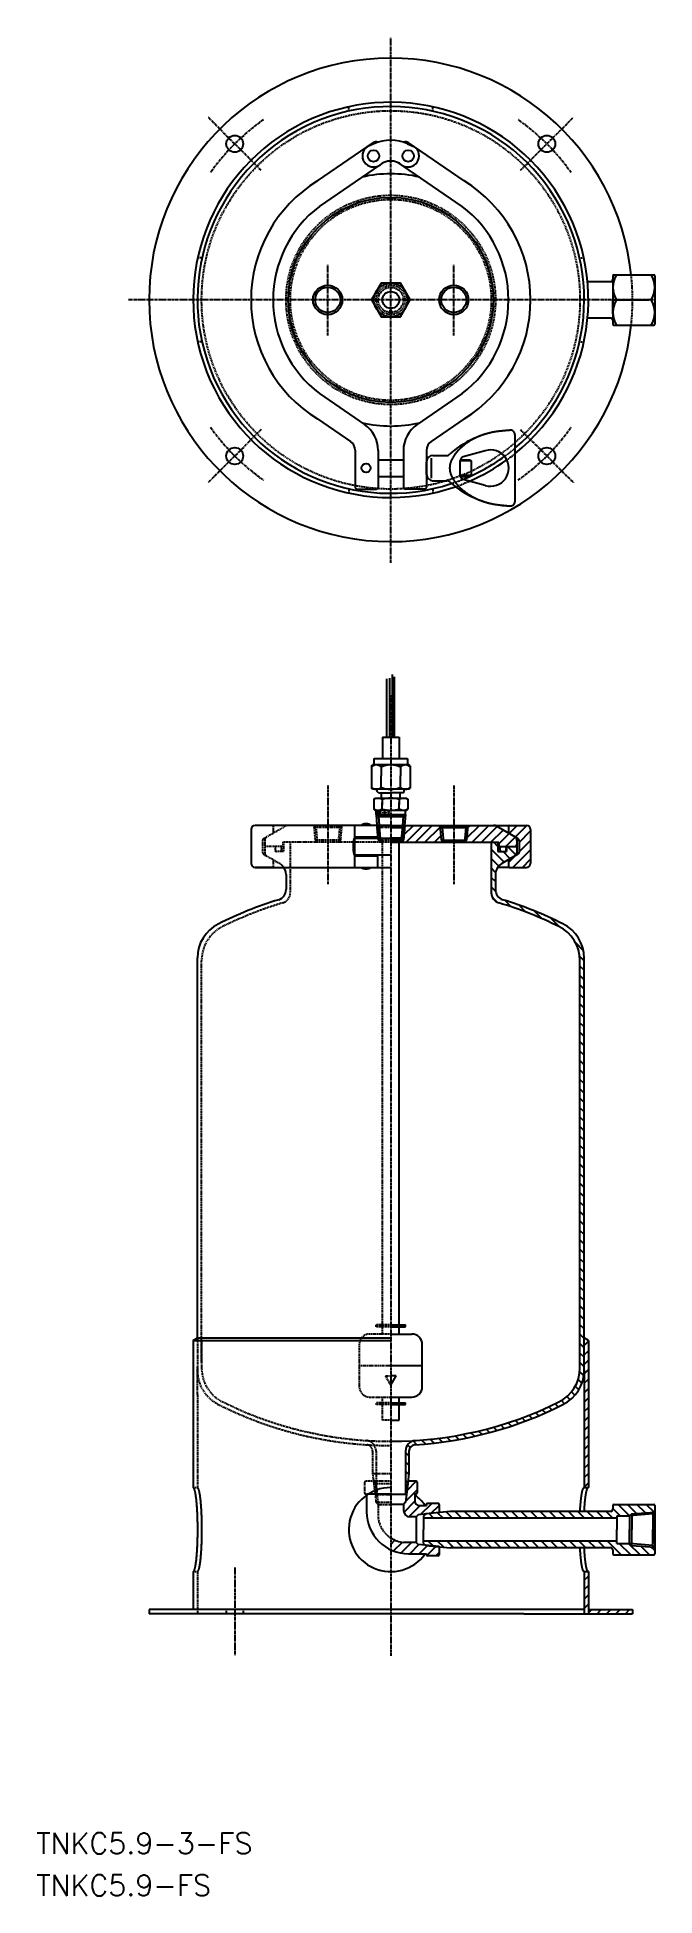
# Model space of a CAD drawing. Extents: x 248 to 542, y 18 to 903.
import ezdxf

# ---------------------------------------------------------------- set-up
doc = ezdxf.new("R2010")
doc.units = 0
doc.linetypes.add('CENTER', pattern=[2, 1.25, -0.25, 0.25, -0.25])
doc.linetypes.add('DASHED', pattern=[0.75, 0.5, -0.25])
doc.layers.get('0').update_dxf_attribs({"linetype": 'CONTINUOUS'})
doc.layers.add('CENTER', color=1, linetype='CENTER')
doc.styles.get("Standard").update_dxf_attribs({"font": 'txt.shx', "bigfont": '@extfont2.shx'})

msp = doc.modelspace()

# ---------------------------------------------------------------- texts
at = {"color": 7, "linetype": 'CONTINUOUS'}
for s, p in [('TNKC5.9-3-FS', (247.83, 38.3)), ('TNKC5.9-FS', (247.83, 18.3))]:
    msp.add_text(s, height=10, dxfattribs=at).set_placement(p)

# ---------------------------------------------------------------- blocks, each defined once
blk = doc.blocks.new('*X0')
at = {"color": 0, "linetype": 'CONTINUOUS'}
for p, q in [((510.5, 152.87), (512.14, 154.52)), ((514.63, 152.52), (516.63, 154.52)), ((519.12, 152.52), (521.12, 154.52)), ((523.61, 152.52), (525.61, 154.52)), ((528.1, 152.52), (530.1, 154.52))]:
    blk.add_line(p, q, dxfattribs=at)
blk = doc.blocks.new('*X1')
at = {"color": 0, "linetype": 'CONTINUOUS'}
for p, q in [((508.5, 168.45), (510.5, 170.45)), ((508.5, 163.96), (510.5, 165.96)), ((508.5, 159.47), (510.5, 161.47)), ((508.5, 154.98), (510.5, 156.98))]:
    blk.add_line(p, q, dxfattribs=at)
blk = doc.blocks.new('*X2')
at = {"color": 0, "linetype": 'CONTINUOUS'}
for p, q in [((422.72, 522.97), (427.27, 527.52)), ((423.76, 519.52), (431.76, 527.52)), ((428.25, 519.52), (436.25, 527.52)), ((432.74, 519.52), (439.95, 526.72)), ((437.23, 519.52), (440.31, 522.6)), ((452.58, 521.4), (458.7, 527.52)), ((453.02, 526.33), (454.21, 527.52)), ((455.19, 519.52), (463.19, 527.52)), ((459.68, 519.52), (467.1, 526.94)), ((464.17, 519.52), (469.95, 525.3)), ((467.85, 518.71), (472.8, 523.65)), ((471.15, 517.52), (475.64, 522.01)), ((472.8, 523.65), (476.66, 527.52)), ((475.64, 522.01), (481.14, 527.51)), ((477.5, 519.38), (483, 524.88)), ((472.5, 509.89), (475.62, 513.01)), ((474.62, 507.52), (483, 515.9)), ((475.64, 517.52), (476.5, 518.38)), ((477.5, 514.89), (483, 520.39)), ((479.11, 507.52), (483, 511.41))]:
    blk.add_line(p, q, dxfattribs=at)
blk = doc.blocks.new('*X3')
at = {"color": 0, "linetype": 'CONTINUOUS'}
for p, q in [((508.51, 280.11), (510.5, 282.1)), ((508.51, 275.62), (510.5, 277.61)), ((508.5, 266.64), (510.5, 268.63)), ((508.51, 271.13), (510.5, 273.12)), ((508.5, 262.14), (510.5, 264.14)), ((508.5, 257.65), (510.5, 259.65)), ((508.5, 253.16), (510.5, 255.16)), ((508.5, 248.67), (510.5, 250.67)), ((508.5, 244.18), (510.5, 246.18)), ((508.5, 239.69), (510.5, 241.69)), ((508.5, 235.2), (510.5, 237.2)), ((508.5, 230.71), (510.5, 232.71)), ((508.5, 226.22), (510.5, 228.22)), ((508.5, 221.73), (510.5, 223.73)), ((508.5, 217.24), (510.5, 219.24)), ((508.5, 212.75), (510.5, 214.75))]:
    blk.add_line(p, q, dxfattribs=at)
blk = doc.blocks.new('*X4')
at = {"color": 0, "linetype": 'CONTINUOUS'}
for p, q in [((424.24, 211.2), (428.55, 215.51)), ((422.71, 200.7), (428, 205.99)), ((423.64, 206.12), (429, 211.48)), ((425.13, 198.62), (430.52, 204.02)), ((430.7, 199.71), (436.01, 205.02)), ((435.76, 200.28), (439.5, 204.02)), ((416.5, 185.51), (418.48, 187.49)), ((417.83, 182.35), (421.99, 186.5)), ((421.33, 181.36), (426.42, 186.44)), ((425.48, 181.02), (429.87, 185.41)), ((429.97, 181.02), (433.89, 184.94)), ((433.63, 180.18), (437.98, 184.54)), ((437.95, 180.02), (439.5, 181.57))]:
    blk.add_line(p, q, dxfattribs=at)
blk = doc.blocks.new('*X5')
at = {"color": 0, "linetype": 'CONTINUOUS'}
for p, q in [((530.07, 199.05), (524.6, 204.52)), ((533.42, 200.19), (529.09, 204.52)), ((537.61, 200.49), (533.58, 204.52)), ((541.79, 200.79), (538.07, 204.52)), ((432.37, 197.97), (432.11, 198.22)), ((436.86, 197.97), (434.71, 200.11)), ((441.35, 197.97), (438.79, 200.52)), ((445.84, 197.97), (442.83, 200.97)), ((450.33, 197.97), (447.13, 201.17)), ((454.82, 197.97), (451.62, 201.17)), ((459.31, 197.97), (456.11, 201.17)), ((463.8, 197.97), (460.6, 201.17)), ((468.29, 197.97), (465.09, 201.17)), ((472.78, 197.97), (469.58, 201.17)), ((477.27, 197.97), (474.07, 201.17)), ((481.76, 197.97), (478.56, 201.17)), ((486.25, 197.97), (483.05, 201.17)), ((490.74, 197.97), (487.54, 201.17)), ((495.23, 197.97), (492.03, 201.17)), ((499.72, 197.97), (496.52, 201.17)), ((504.21, 197.97), (501.01, 201.17)), ((508.7, 197.97), (505.5, 201.17)), ((513.19, 197.97), (509.99, 201.17)), ((517.68, 197.97), (514.48, 201.17)), ((522.17, 197.97), (518.97, 201.17)), ((525.58, 199.05), (522.11, 202.52)), ((436.62, 184.73), (434.28, 187.07)), ((441.67, 184.18), (438.78, 187.07)), ((446.47, 183.87), (443.27, 187.07)), ((450.96, 183.87), (447.76, 187.07)), ((455.45, 183.87), (452.25, 187.07)), ((459.94, 183.87), (456.74, 187.07)), ((464.43, 183.87), (461.23, 187.07)), ((468.92, 183.87), (465.72, 187.07)), ((473.41, 183.87), (470.21, 187.07)), ((477.9, 183.87), (474.7, 187.07)), ((482.39, 183.87), (479.19, 187.07)), ((486.88, 183.87), (483.68, 187.07)), ((491.37, 183.87), (488.17, 187.07)), ((495.86, 183.87), (492.66, 187.07)), ((500.35, 183.87), (497.15, 187.07)), ((504.84, 183.87), (501.64, 187.07)), ((509.33, 183.87), (506.13, 187.07)), ((513.82, 183.87), (510.62, 187.07)), ((518.31, 183.87), (515.11, 187.07)), ((526.15, 180.52), (519.6, 187.07)), ((524.11, 187.05), (524.09, 187.07)), ((530.64, 180.52), (525.17, 185.98)), ((535.13, 180.52), (529.66, 185.98)), ((539.62, 180.52), (535.43, 184.7)), ((542.11, 182.52), (540.27, 184.35))]:
    blk.add_line(p, q, dxfattribs=at)
blk = doc.blocks.new('*X6')
at = {"color": 0, "linetype": 'CONTINUOUS'}
for p, q in [((470.51, 510.06), (464.3, 516.26)), ((467.5, 517.55), (465.54, 519.52)), ((473.35, 511.7), (469.94, 515.12)), ((476.09, 513.45), (472.03, 517.52)), ((467.87, 508.21), (464.3, 511.77)), ((466.39, 505.19), (464.3, 507.28)), ((466.3, 500.79), (464.3, 502.79)), ((466.35, 496.25), (464.3, 498.3)), ((467.14, 490.97), (464.79, 493.32)), ((473.78, 488.82), (470.68, 491.92)), ((480.79, 486.3), (477.41, 489.68)), ((488.38, 483.2), (484.65, 486.94)), ((496.81, 479.26), (492.54, 483.53)), ((508.13, 467.94), (504.47, 471.6)), ((508.5, 463.08), (506.4, 465.18)), ((508.5, 458.59), (506.5, 460.59)), ((508.5, 454.1), (506.5, 456.1)), ((508.5, 449.61), (506.5, 451.61)), ((508.5, 445.12), (506.5, 447.12)), ((508.5, 440.63), (506.5, 442.63)), ((508.5, 436.14), (506.5, 438.14)), ((508.5, 431.65), (506.5, 433.65)), ((508.5, 427.16), (506.5, 429.16)), ((508.5, 422.67), (506.5, 424.67)), ((508.5, 418.18), (506.5, 420.18)), ((508.5, 413.69), (506.5, 415.69)), ((508.5, 409.2), (506.5, 411.2)), ((508.5, 404.71), (506.5, 406.71)), ((508.5, 400.22), (506.5, 402.22)), ((508.5, 395.73), (506.5, 397.73)), ((508.5, 391.24), (506.5, 393.24)), ((508.5, 386.75), (506.5, 388.75)), ((508.5, 382.26), (506.5, 384.26)), ((508.5, 377.77), (506.5, 379.77)), ((508.5, 373.28), (506.5, 375.28)), ((508.5, 368.79), (506.5, 370.79)), ((508.5, 364.3), (506.5, 366.3)), ((508.5, 359.81), (506.5, 361.81)), ((508.5, 355.32), (506.5, 357.32)), ((508.5, 350.83), (506.5, 352.83)), ((508.5, 346.34), (506.5, 348.34)), ((508.5, 341.85), (506.5, 343.85)), ((508.5, 337.36), (506.5, 339.36)), ((508.5, 332.87), (506.5, 334.87)), ((508.5, 328.38), (506.5, 330.38)), ((508.5, 323.89), (506.5, 325.89)), ((508.5, 319.4), (506.5, 321.4)), ((508.5, 314.91), (506.5, 316.91)), ((508.5, 310.42), (506.5, 312.42)), ((508.5, 305.93), (506.5, 307.93)), ((508.5, 301.44), (506.5, 303.44)), ((508.5, 296.95), (506.5, 298.95)), ((508.5, 292.46), (506.5, 294.46)), ((508.5, 287.97), (506.5, 289.97)), ((508.5, 283.48), (506.5, 285.48)), ((508.5, 278.99), (506.5, 280.99)), ((508.5, 274.5), (506.5, 276.5)), ((508.3, 265.71), (506.41, 267.6)), ((508.5, 270.01), (506.5, 272.01)), ((504.09, 256.45), (502.48, 258.06)), ((505.96, 259.08), (504.29, 260.75)), ((507.4, 262.13), (505.64, 263.89)), ((486.92, 246.69), (485.39, 248.22)), ((490.05, 248.04), (488.54, 249.56)), ((493.14, 249.44), (491.64, 250.95)), ((496.19, 250.89), (494.69, 252.39)), ((499.17, 252.4), (497.66, 253.9)), ((501.83, 254.23), (500.27, 255.78)), ((459.91, 237.77), (458.26, 239.43)), ((463.49, 238.69), (461.85, 240.32)), ((467, 239.66), (465.38, 241.28)), ((470.46, 240.7), (468.86, 242.3)), ((473.85, 241.79), (472.27, 243.37)), ((477.2, 242.94), (475.63, 244.51)), ((480.49, 244.14), (478.93, 245.69)), ((483.73, 245.39), (482.19, 246.93)), ((425.68, 231.59), (424.44, 232.83)), ((428.83, 232.93), (427.07, 234.7)), ((432.99, 233.26), (431.14, 235.11)), ((437.06, 233.68), (435.25, 235.5)), ((441.05, 234.18), (439.27, 235.96)), ((444.97, 234.76), (443.21, 236.51)), ((448.81, 235.41), (447.08, 237.13)), ((452.58, 236.13), (450.87, 237.83)), ((456.28, 236.92), (454.6, 238.59)), ((425.15, 227.63), (423.5, 229.28)), ((425.15, 223.14), (423.5, 224.79)), ((425.1, 218.7), (423.5, 220.3)), ((424.63, 214.68), (423.5, 215.81)), ((424.17, 210.65), (423.5, 211.32))]:
    blk.add_line(p, q, dxfattribs=at)
blk = doc.blocks.new('*U7')
at = {"color": 7, "linetype": 'CONTINUOUS'}
blk.add_text('MC-8-2', height=1, dxfattribs=at).set_placement((410.08, 533.27))
blk = doc.blocks.new('*U8')
at = {"color": 7, "linetype": 'CONTINUOUS'}
blk.add_text('8', height=2, dxfattribs=at).set_placement((415.6, 770.76))

# ---------------------------------------------------------------- linework, layer by layer
at = {"color": 3, "linetype": 'DASHED'}
for p, q in [((396.5, 867.32), (396.5, 869.36)), ((436.5, 867.32), (436.5, 869.36)), ((326.7, 797.52), (324.65, 797.52)), ((506.3, 797.52), (508.35, 797.52)), ((326.7, 757.52), (324.65, 757.52)), ((506.3, 757.52), (508.35, 757.52)), ((396.5, 687.72), (396.5, 685.67)), ((436.5, 687.72), (436.5, 685.67)), ((356, 521.23), (366.2, 527.11)), ((360.5, 527.02), (360.5, 523.83)), ((379.88, 527.52), (380.88, 526.52)), ((379.88, 527.52), (380.5, 520.52)), ((393.04, 526.52), (379.96, 526.52)), ((380.88, 526.52), (381.5, 519.52)), ((392.13, 526.52), (391.5, 519.52)), ((393.13, 527.52), (392.13, 526.52)), ((393.13, 527.52), (392.5, 520.52)), ((409.88, 527.52), (410.88, 526.52)), ((409.88, 527.52), (410.5, 520.52)), ((410.42, 521.52), (409.93, 527.52)), ((416.5, 526.52), (409.96, 526.52)), ((410.88, 526.52), (411.5, 519.52)), ((410.93, 527.52), (411.5, 520.52)), ((355.5, 520.36), (355.5, 514.67)), ((356, 513.81), (363.7, 509.36)), ((356.5, 520.36), (356.5, 514.67)), ((365.5, 517.52), (356.5, 517.52)), ((361.5, 517.52), (361.5, 515.12)), ((365.5, 515.12), (361.5, 515.12)), ((416.5, 519.52), (365.15, 519.52)), ((365.15, 519.52), (365.15, 517.52)), ((365.5, 519.52), (365.5, 515.12)), ((368.7, 519.52), (368.7, 495.48)), ((392.5, 520.52), (380.5, 520.52)), ((380.5, 520.52), (381.5, 519.52)), ((392.5, 520.52), (391.5, 519.52)), ((410.42, 521.52), (416.5, 521.52)), ((410.42, 521.52), (411.5, 520.52)), ((416.5, 520.52), (410.5, 520.52)), ((410.5, 520.52), (411.5, 519.52)), ((411.5, 520.52), (416.5, 520.52)), ((411.5, 520.52), (416.5, 520.52)), ((412.5, 285.56), (412.5, 520.52)), ((360.5, 511.21), (360.5, 508.02)), ((326.5, 272.07), (326.5, 463.3)), ((324.5, 283.81), (324.5, 267.12)), ((416.5, 285.56), (406.5, 285.56)), ((416.5, 289.86), (409.5, 289.86)), ((409.5, 289.06), (409.5, 289.86)), ((416.5, 289.06), (409.5, 289.06)), ((326.5, 282.81), (326.5, 269.4)), ((401.5, 280.56), (401.5, 260.56)), ((324.5, 256.72), (324.5, 269.8)), ((401.5, 270.56), (416.5, 270.56)), ((413.9, 265.69), (416.5, 265.69)), ((413.9, 265.69), (416.5, 261.19)), ((324.5, 256.72), (324.5, 212.52)), ((406.5, 255.56), (416.5, 255.56)), ((409.5, 252.06), (409.5, 252.86)), ((416.5, 252.86), (409.5, 252.86)), ((416.5, 252.06), (409.5, 252.06)), ((412.5, 244.56), (412.5, 255.56)), ((416.5, 244.56), (412.5, 244.56)), ((409.5, 229.91), (409.5, 209.17)), ((407.85, 229.88), (407.85, 219.17)), ((322.5, 212.52), (324.5, 212.52)), ((404, 215.02), (404, 210.02)), ((416.5, 215.52), (404.5, 215.52)), ((407.85, 219.17), (409, 209.17)), ((407.85, 219.17), (416.5, 219.17)), ((408.43, 215.52), (409.43, 214.52)), ((408.43, 215.52), (409.43, 205.52)), ((409.43, 214.52), (410.43, 204.52)), ((409.43, 214.52), (416.5, 214.52)), ((404.5, 209.52), (405.97, 209.52)), ((405, 208.88), (405, 209.52)), ((409, 209.17), (416.5, 209.17)), ((409.43, 205.52), (410.43, 204.52)), ((409.43, 205.52), (416.5, 205.52)), ((410.43, 204.52), (410.43, 198.52)), ((410.43, 204.52), (416.5, 204.52)), ((322.5, 172.52), (324.5, 172.52)), ((324.5, 172.52), (324.5, 152.52)), ((338.25, 154.52), (338.25, 152.52)), ((346.25, 154.52), (346.25, 152.52))]:
    msp.add_line(p, q, dxfattribs=at)
at = {"color": 7, "linetype": 'CONTINUOUS'}
for p, q in [((381.59, 834.12), (408.23, 852.36)), ((408.48, 851.84), (405.28, 850.35)), ((424.52, 851.84), (427.76, 850.32)), ((451.41, 834.12), (424.77, 852.36)), ((382.5, 822.02), (411.22, 841.68)), ((450.5, 822.02), (419.73, 843.08)), ((522.11, 789.02), (522.11, 787.17)), ((522.11, 787.17), (522.11, 767.87)), ((522.61, 789.52), (541.61, 789.52)), ((542.11, 789.02), (542.11, 766.02)), ((521.11, 786.17), (510.1, 786.17)), ((522.11, 770.98), (522.11, 777.52)), ((522.11, 770.98), (522.11, 777.52)), ((522.11, 770.98), (522.11, 777.52)), ((522.11, 777.52), (539.28, 777.52)), ((521.11, 768.87), (510.1, 768.87)), ((522.11, 767.87), (522.11, 766.02)), ((522.61, 765.52), (541.61, 765.52)), ((382.5, 733.02), (403.98, 718.32)), ((450.5, 733.02), (429.03, 718.32)), ((381.59, 720.92), (397.33, 710.14)), ((451.41, 720.92), (435.68, 710.14)), ((475.5, 713.52), (475.5, 681.52)), ((399.5, 706.02), (399.5, 688.52)), ((410.5, 705.94), (410.5, 688.52)), ((410.5, 701.52), (422.5, 701.52)), ((422.5, 705.94), (422.5, 688.52)), ((433.5, 706.02), (433.5, 688.52)), ((433.5, 694.52), (433.5, 700.52)), ((435.74, 702.3), (435.74, 692.74)), ((436.5, 703.52), (443.1, 703.52)), ((449.5, 694.05), (449.5, 700.99)), ((454.75, 700.97), (449.5, 700.97)), ((449.57, 701.52), (454.2, 701.52)), ((461.43, 705.74), (450.98, 702.92)), ((454.2, 701.52), (454.75, 700.97)), ((454.75, 700.97), (454.75, 694.07)), ((410.5, 693.52), (422.5, 693.52)), ((436.5, 691.52), (443.1, 691.52)), ((454.75, 694.07), (449.5, 694.07)), ((449.57, 693.52), (454.2, 693.52)), ((461.43, 689.29), (450.98, 692.12)), ((454.2, 693.52), (454.75, 694.07)), ((400.5, 687.52), (409.5, 687.52)), ((432.5, 687.52), (423.5, 687.52)), ((414.56, 569.56), (414.56, 597.2)), ((416.01, 569.56), (416.01, 597.61)), ((417.25, 569.6), (417.25, 599.31)), ((418.29, 569.56), (418.29, 598.24)), ((412.5, 569.56), (412.5, 559.32)), ((412.5, 569.56), (420.5, 569.56)), ((420.5, 569.56), (420.5, 559.32)), ((408.5, 559.22), (408.6, 559.32)), ((408.5, 559.22), (408.5, 556.32)), ((408.6, 559.32), (424.4, 559.32)), ((424.5, 559.22), (424.4, 559.32)), ((424.5, 559.22), (424.5, 556.32)), ((407.26, 555.82), (407.76, 556.32)), ((407.26, 555.82), (407.26, 545.21)), ((425.24, 556.32), (407.76, 556.32)), ((411.88, 555.31), (411.88, 551.07)), ((411.88, 555.31), (411.88, 551.07)), ((411.88, 545.72), (411.88, 551.07)), ((421.12, 555.31), (421.12, 551.07)), ((421.12, 545.72), (421.12, 551.07)), ((425.74, 555.82), (425.24, 556.32)), ((425.74, 555.82), (425.74, 545.21)), ((407.76, 544.71), (407.26, 545.21)), ((425.24, 544.71), (407.76, 544.71)), ((408.42, 540.02), (408.92, 540.52)), ((408.42, 540.02), (408.42, 535.22)), ((408.92, 540.52), (424.08, 540.52)), ((410.07, 543.59), (410.07, 544.71)), ((410.57, 543.09), (410.07, 543.59)), ((410.5, 540.52), (422.5, 540.52)), ((410.57, 543.09), (416.5, 543.09)), ((412, 540.52), (412, 543.19)), ((412.46, 539.89), (412.46, 537.52)), ((412.46, 539.89), (412.46, 537.21)), ((422.43, 543.09), (416.5, 543.09)), ((420.54, 539.89), (420.54, 537.52)), ((420.54, 539.89), (420.54, 537.52)), ((421, 540.52), (421, 543.19)), ((422.43, 543.09), (422.93, 543.59)), ((422.93, 543.59), (422.93, 544.71)), ((424.08, 540.52), (424.58, 540.02)), ((424.58, 540.02), (424.58, 535.22)), ((425.24, 544.71), (425.74, 545.21)), ((408.42, 535.22), (408.92, 534.72)), ((408.92, 534.72), (424.08, 534.72)), ((408.92, 534.72), (424.08, 534.72)), ((409.5, 532.72), (409.5, 534.72)), ((409.5, 532.72), (423.5, 532.72)), ((409.5, 532.72), (410.58, 531.72)), ((409.5, 532.72), (409.93, 527.52)), ((410.5, 534.72), (422.5, 534.72)), ((410.58, 531.72), (422.42, 531.72)), ((410.58, 531.72), (410.93, 527.52)), ((411, 534.72), (422, 534.72)), ((412.46, 535.34), (412.46, 538.4)), ((420.54, 535.34), (420.54, 538.4)), ((422.42, 531.72), (422.07, 527.52)), ((423.5, 532.72), (422.42, 531.72)), ((423.5, 532.72), (423.07, 527.52)), ((423.5, 532.72), (423.5, 534.72)), ((424.08, 534.72), (424.58, 535.22)), ((350, 525.52), (350, 509.52)), ((416.5, 527.52), (352, 527.52)), ((399.25, 527.52), (399.25, 522.02)), ((399.25, 522.02), (410.25, 522.02)), ((402.61, 522.02), (402.61, 521.52)), ((406.89, 522.02), (406.89, 521.52)), ((409.93, 527.52), (423.07, 527.52)), ((410.25, 527.52), (410.25, 522.02)), ((416.5, 527.52), (481, 527.52)), ((416.5, 526.52), (423.04, 526.52)), ((422.07, 527.52), (421.5, 520.52)), ((422.13, 526.52), (421.5, 519.52)), ((423.13, 527.52), (422.13, 526.52)), ((423.13, 527.52), (422.5, 520.52)), ((422.58, 521.52), (423.07, 527.52)), ((439.88, 527.52), (440.5, 520.52)), ((439.88, 527.52), (440.88, 526.52)), ((439.96, 526.52), (453.04, 526.52)), ((440.88, 526.52), (441.5, 519.52)), ((452.13, 526.52), (451.5, 519.52)), ((453.13, 527.52), (452.13, 526.52)), ((453.13, 527.52), (452.5, 520.52)), ((477, 521.23), (466.8, 527.11)), ((472.5, 527.02), (472.5, 523.83)), ((483, 525.52), (483, 509.52)), ((399.25, 521.52), (416.5, 521.52)), ((399.25, 521.52), (399.25, 513.52)), ((399.25, 513.52), (416.5, 513.52)), ((399.25, 513.02), (410.25, 513.02)), ((399.25, 513.02), (399.25, 507.52)), ((402.61, 513.52), (402.61, 513.02)), ((406.89, 513.52), (406.89, 513.02)), ((410.25, 513.02), (410.25, 507.52)), ((422.58, 521.52), (416.5, 521.52)), ((416.5, 520.52), (422.5, 520.52)), ((421.5, 520.52), (416.5, 520.52)), ((421.5, 520.52), (416.5, 520.52)), ((416.5, 519.52), (467.85, 519.52)), ((420.5, 285.56), (420.5, 520.52)), ((422.58, 521.52), (421.5, 520.52)), ((422.5, 520.52), (421.5, 519.52)), ((440.5, 520.52), (441.5, 519.52)), ((440.5, 520.52), (452.5, 520.52)), ((452.5, 520.52), (451.5, 519.52)), ((464.3, 519.52), (464.3, 495.48)), ((464.3, 519.52), (464.3, 495.48)), ((467.5, 519.52), (467.5, 515.12)), ((467.5, 517.52), (476.5, 517.52)), ((467.5, 515.12), (471.5, 515.12)), ((467.85, 519.52), (467.85, 517.52)), ((477, 513.81), (469.3, 509.36)), ((471.5, 517.52), (471.5, 515.12)), ((476.5, 520.36), (476.5, 514.67)), ((477.5, 520.36), (477.5, 514.67)), ((352, 507.52), (416.5, 507.52)), ((360, 507.52), (352, 507.52)), ((360, 507.52), (366.23, 507.52)), ((366.7, 504.16), (366.7, 496.97)), ((466.3, 504.16), (466.3, 496.97)), ((473, 507.52), (467.33, 507.52)), ((472.5, 511.21), (472.5, 508.02)), ((473, 507.52), (481, 507.52)), ((324.5, 283.81), (324.5, 464.53)), ((506.5, 269.4), (506.5, 463.3)), ((508.5, 268.41), (508.5, 464.28)), ((322.5, 282.52), (324.5, 283.81)), ((324.5, 283.81), (416.5, 283.81)), ((416.5, 289.86), (423.5, 289.86)), ((416.5, 289.06), (423.5, 289.06)), ((416.5, 285.56), (426.5, 285.56)), ((423.5, 289.06), (423.5, 289.86)), ((510.5, 282.52), (508.51, 283.81)), ((322.5, 282.52), (416.5, 282.52)), ((322.5, 282.52), (322.5, 212.52)), ((431.5, 260.56), (431.5, 280.56)), ((510.5, 282.52), (510.5, 212.52)), ((416.5, 270.56), (431.5, 270.56)), ((416.5, 261.19), (419.1, 265.69)), ((419.1, 265.69), (416.5, 265.69)), ((508.5, 268.51), (508.5, 212.52)), ((416.5, 255.56), (426.5, 255.56)), ((416.5, 252.86), (423.5, 252.86)), ((416.5, 252.06), (423.5, 252.06)), ((420.5, 244.56), (420.5, 255.56)), ((423.5, 252.06), (423.5, 252.86)), ((416.5, 244.56), (420.5, 244.56)), ((423.5, 229.91), (423.5, 209.17)), ((425.15, 229.88), (425.15, 219.17)), ((424.73, 215.52), (423.57, 205.52)), ((425.15, 219.17), (424, 209.17)), ((428.5, 215.52), (424.73, 215.52)), ((429, 215.02), (429, 210.02)), ((508.5, 212.52), (510.5, 212.52)), ((405, 208.88), (405, 201.02)), ((405.97, 209.52), (416.5, 209.52)), ((424, 209.17), (416.5, 209.17)), ((422.57, 204.52), (416.5, 204.52)), ((423.57, 205.52), (422.57, 204.52)), ((422.57, 204.52), (422.57, 201.59)), ((428, 209.52), (428.5, 209.52)), ((428, 209.52), (428, 206.02)), ((430, 204.02), (433.5, 204.02)), ((433.5, 204.52), (433.5, 204.02)), ((439, 205.02), (434, 205.02)), ((439.5, 204.52), (439.5, 200.59)), ((522.11, 204.02), (522.11, 202.17)), ((522.61, 204.52), (541.61, 204.52)), ((542.11, 204.02), (542.11, 181.02)), ((428.5, 198.59), (425.57, 198.59)), ((429.5, 199.59), (428.5, 198.59)), ((428.5, 198.59), (428.5, 186.44)), ((439.5, 200.59), (429.5, 199.59)), ((433.1, 200.02), (432.11, 199.05)), ((432.11, 199.05), (432.11, 192.52)), ((524.11, 197.97), (432.11, 197.97)), ((444.82, 201.17), (433.1, 200.02)), ((521.11, 201.17), (444.82, 201.17)), ((524.11, 199.05), (524.11, 192.52)), ((524.11, 199.05), (530.11, 199.05)), ((541.23, 200.02), (530.11, 199.05)), ((531.1, 200.02), (530.11, 199.05)), ((530.11, 199.05), (530.11, 192.52)), ((531.1, 200.02), (542.11, 200.82)), ((531.1, 200.02), (531.1, 192.52)), ((542.11, 200.82), (541.23, 200.02)), ((541.23, 200.02), (541.23, 192.52)), ((428.5, 186.44), (422.5, 186.44)), ((429.5, 185.44), (428.5, 186.44)), ((432.11, 185.98), (432.11, 192.52)), ((524.11, 187.07), (432.11, 187.07)), ((433.1, 185.02), (432.11, 185.98)), ((524.11, 185.98), (524.11, 192.52)), ((524.11, 185.98), (530.11, 185.98)), ((530.11, 185.98), (530.11, 192.52)), ((541.23, 185.02), (530.11, 185.98)), ((531.1, 185.02), (530.11, 185.98)), ((531.1, 185.02), (531.1, 192.52)), ((541.23, 185.02), (541.23, 192.52)), ((542.11, 185.98), (542.11, 192.52)), ((542.11, 185.98), (542.11, 192.52)), ((542.11, 185.98), (542.11, 192.52)), ((425, 181.02), (433.5, 181.02)), ((439.5, 184.44), (429.5, 185.44)), ((433.1, 185.02), (444.82, 183.87)), ((433.5, 181.02), (433.5, 180.52)), ((439, 180.02), (434, 180.02)), ((439.5, 184.44), (439.5, 180.52)), ((521.11, 183.87), (444.82, 183.87)), ((522.11, 182.87), (522.11, 181.02)), ((522.61, 180.52), (541.61, 180.52)), ((531.1, 185.02), (542.11, 184.22)), ((542.11, 184.22), (541.23, 185.02)), ((322.5, 172.52), (322.5, 154.52)), ((508.5, 172.52), (510.5, 172.52)), ((508.5, 172.52), (508.5, 152.52)), ((510.5, 172.52), (510.5, 152.52)), ((508.5, 154.52), (301.5, 154.52)), ((301.5, 154.52), (301.5, 152.52)), ((479.75, 152.52), (301.5, 152.52)), ((479.75, 152.52), (531.5, 152.52)), ((510.5, 154.52), (531.5, 154.52)), ((531.5, 154.52), (531.5, 152.52))]:
    msp.add_line(p, q, dxfattribs=at)
msp.add_lwpolyline([(411.88, 785.52), (407.26, 777.52), (411.88, 769.52), (421.12, 769.52), (425.74, 777.52), (421.12, 785.52)], close=True, dxfattribs=at)
at = {"color": 7}
msp.add_polyline3d([(473.44, 715.52, 0), (473.12, 715.49, 0), (472.81, 715.47, 0), (472.5, 715.44, 0), (472.18, 715.42, 0), (471.87, 715.39, 0), (471.56, 715.37, 0), (471.24, 715.34, 0), (470.93, 715.31, 0), (470.62, 715.28, 0), (470.3, 715.25, 0), (469.99, 715.23, 0), (469.68, 715.19, 0), (469.36, 715.16, 0), (469.05, 715.13, 0), (468.73, 715.09, 0), (468.42, 715.06, 0), (468.11, 715.02, 0), (467.79, 714.98, 0), (467.48, 714.94, 0), (467.16, 714.9, 0), (466.85, 714.85, 0), (466.54, 714.8, 0), (466.22, 714.76, 0), (465.9, 714.71, 0), (465.59, 714.65, 0), (465.27, 714.6, 0), (464.96, 714.54, 0), (464.64, 714.48, 0), (464.33, 714.41, 0), (464.01, 714.35, 0), (463.7, 714.27, 0), (463.38, 714.2, 0), (463.06, 714.13, 0), (462.75, 714.05, 0), (462.43, 713.97, 0), (462.12, 713.88, 0), (461.8, 713.79, 0), (461.48, 713.7, 0), (461.16, 713.6, 0), (460.85, 713.5, 0), (460.53, 713.4, 0), (460.21, 713.29, 0), (459.89, 713.18, 0), (459.57, 713.06, 0), (459.25, 712.94, 0), (458.93, 712.82, 0), (458.62, 712.69, 0), (458.3, 712.55, 0), (457.98, 712.42, 0), (457.65, 712.27, 0), (457.33, 712.13, 0), (457.01, 711.97, 0), (456.69, 711.82, 0), (456.38, 711.66, 0), (456.06, 711.49, 0), (455.74, 711.32, 0), (455.42, 711.15, 0), (455.11, 710.97, 0), (454.79, 710.79, 0), (454.48, 710.6, 0), (454.17, 710.41, 0), (453.86, 710.22, 0), (453.55, 710.02, 0), (453.24, 709.82, 0), (452.94, 709.62, 0), (452.64, 709.41, 0), (452.34, 709.2, 0), (452.05, 708.98, 0), (451.75, 708.76, 0), (451.47, 708.54, 0), (451.18, 708.32, 0), (450.9, 708.09, 0), (450.62, 707.86, 0), (450.35, 707.63, 0), (450.08, 707.39, 0), (449.81, 707.15, 0), (449.55, 706.91, 0), (449.29, 706.66, 0), (449.04, 706.42, 0), (448.79, 706.17, 0), (448.55, 705.92, 0), (448.31, 705.66, 0), (448.08, 705.41, 0), (447.86, 705.15, 0), (447.64, 704.89, 0), (447.42, 704.63, 0), (447.21, 704.36, 0), (447.01, 704.1, 0), (446.82, 703.83, 0), (446.63, 703.56, 0), (446.45, 703.29, 0), (446.27, 703.02, 0), (446.1, 702.74, 0), (445.94, 702.47, 0), (445.79, 702.19, 0), (445.64, 701.91, 0), (445.51, 701.63, 0), (445.38, 701.35, 0), (445.26, 701.07, 0), (445.14, 700.79, 0), (445.04, 700.51, 0), (444.94, 700.22, 0), (444.86, 699.94, 0), (444.78, 699.65, 0), (444.71, 699.37, 0), (444.65, 699.08, 0), (444.6, 698.79, 0), (444.56, 698.51, 0), (444.53, 698.22, 0), (444.51, 697.93, 0), (444.5, 697.64, 0), (444.5, 697.36, 0), (444.51, 697.07, 0), (444.54, 696.78, 0), (444.57, 696.49, 0), (444.61, 696.21, 0), (444.66, 695.92, 0), (444.72, 695.63, 0), (444.79, 695.35, 0), (444.87, 695.06, 0), (444.96, 694.78, 0), (445.05, 694.49, 0), (445.16, 694.21, 0), (445.27, 693.93, 0), (445.39, 693.65, 0), (445.52, 693.37, 0), (445.66, 693.09, 0), (445.81, 692.81, 0), (445.96, 692.53, 0), (446.13, 692.26, 0), (446.29, 691.98, 0), (446.47, 691.71, 0), (446.65, 691.44, 0), (446.84, 691.17, 0), (447.04, 690.9, 0), (447.24, 690.63, 0), (447.45, 690.37, 0), (447.67, 690.11, 0), (447.89, 689.85, 0), (448.11, 689.59, 0), (448.35, 689.33, 0), (448.58, 689.08, 0), (448.82, 688.83, 0), (449.07, 688.58, 0), (449.33, 688.33, 0), (449.58, 688.09, 0), (449.85, 687.85, 0), (450.11, 687.61, 0), (450.38, 687.37, 0), (450.66, 687.14, 0), (450.94, 686.91, 0), (451.22, 686.68, 0), (451.5, 686.46, 0), (451.79, 686.24, 0), (452.08, 686.02, 0), (452.38, 685.8, 0), (452.68, 685.59, 0), (452.98, 685.39, 0), (453.28, 685.18, 0), (453.59, 684.98, 0), (453.89, 684.78, 0), (454.2, 684.59, 0), (454.51, 684.4, 0), (454.83, 684.22, 0), (455.14, 684.04, 0), (455.46, 683.86, 0), (455.77, 683.68, 0), (456.09, 683.52, 0), (456.41, 683.35, 0), (456.73, 683.19, 0), (457.05, 683.04, 0), (457.37, 682.88, 0), (457.69, 682.74, 0), (458, 682.6, 0), (458.32, 682.46, 0), (458.64, 682.33, 0), (458.96, 682.2, 0), (459.28, 682.07, 0), (459.6, 681.95, 0), (459.92, 681.84, 0), (460.24, 681.73, 0), (460.55, 681.62, 0), (460.87, 681.52, 0), (461.19, 681.42, 0), (461.5, 681.32, 0), (461.82, 681.23, 0), (462.14, 681.14, 0), (462.45, 681.06, 0), (462.77, 680.98, 0), (463.09, 680.9, 0), (463.4, 680.82, 0), (463.72, 680.75, 0), (464.04, 680.68, 0), (464.35, 680.62, 0), (464.67, 680.55, 0), (464.98, 680.49, 0), (465.3, 680.43, 0), (465.61, 680.38, 0), (465.93, 680.32, 0), (466.24, 680.27, 0), (466.56, 680.22, 0), (466.87, 680.18, 0), (467.19, 680.13, 0), (467.5, 680.09, 0), (467.81, 680.05, 0), (468.13, 680.01, 0), (468.44, 679.97, 0), (468.76, 679.94, 0), (469.07, 679.9, 0), (469.38, 679.87, 0), (469.7, 679.84, 0), (470.01, 679.81, 0), (470.32, 679.78, 0), (470.64, 679.75, 0), (470.95, 679.72, 0), (471.27, 679.69, 0), (471.58, 679.67, 0), (471.89, 679.64, 0), (472.21, 679.62, 0), (472.52, 679.59, 0), (472.83, 679.57, 0), (473.15, 679.54, 0), (473.46, 679.52, 0)], dxfattribs=at)
at = {"color": 7, "linetype": 'CONTINUOUS'}
for points in [[(406.89, 527.52, 0), (406.89, 527.53, 0), (406.89, 527.55, 0), (406.88, 527.57, 0), (406.88, 527.59, 0), (406.87, 527.61, 0), (406.87, 527.63, 0), (406.86, 527.64, 0), (406.85, 527.66, 0), (406.84, 527.68, 0), (406.82, 527.7, 0), (406.81, 527.72, 0), (406.8, 527.73, 0), (406.78, 527.75, 0), (406.76, 527.77, 0), (406.75, 527.78, 0), (406.73, 527.8, 0), (406.7, 527.82, 0), (406.68, 527.84, 0), (406.66, 527.85, 0), (406.64, 527.87, 0), (406.61, 527.88, 0), (406.58, 527.9, 0), (406.56, 527.92, 0), (406.53, 527.93, 0), (406.5, 527.95, 0), (406.47, 527.96, 0), (406.44, 527.98, 0), (406.4, 527.99, 0), (406.37, 528, 0), (406.33, 528.02, 0), (406.3, 528.03, 0), (406.26, 528.04, 0), (406.23, 528.06, 0), (406.19, 528.07, 0), (406.15, 528.08, 0), (406.11, 528.09, 0), (406.07, 528.11, 0), (406.02, 528.12, 0), (405.98, 528.13, 0), (405.94, 528.14, 0), (405.89, 528.15, 0), (405.85, 528.16, 0), (405.81, 528.17, 0), (405.76, 528.17, 0), (405.71, 528.18, 0), (405.67, 528.19, 0), (405.62, 528.2, 0), (405.57, 528.21, 0), (405.52, 528.21, 0), (405.47, 528.22, 0), (405.42, 528.23, 0), (405.37, 528.23, 0), (405.32, 528.24, 0), (405.27, 528.24, 0), (405.22, 528.25, 0), (405.17, 528.25, 0), (405.12, 528.25, 0), (405.06, 528.25, 0), (405.01, 528.26, 0), (404.96, 528.26, 0), (404.91, 528.26, 0), (404.86, 528.26, 0), (404.8, 528.26, 0), (404.75, 528.26, 0), (404.7, 528.26, 0), (404.65, 528.26, 0), (404.59, 528.26, 0), (404.54, 528.26, 0), (404.49, 528.26, 0), (404.44, 528.25, 0), (404.38, 528.25, 0), (404.33, 528.25, 0), (404.28, 528.25, 0), (404.23, 528.24, 0), (404.18, 528.24, 0), (404.13, 528.23, 0), (404.08, 528.23, 0), (404.03, 528.22, 0), (403.98, 528.21, 0), (403.93, 528.21, 0), (403.88, 528.2, 0), (403.84, 528.19, 0), (403.79, 528.18, 0), (403.74, 528.17, 0), (403.7, 528.17, 0), (403.65, 528.16, 0), (403.61, 528.15, 0), (403.56, 528.14, 0), (403.52, 528.13, 0), (403.48, 528.12, 0), (403.44, 528.11, 0), (403.39, 528.09, 0), (403.36, 528.08, 0), (403.31, 528.07, 0), (403.28, 528.06, 0), (403.24, 528.04, 0), (403.2, 528.03, 0), (403.17, 528.02, 0), (403.13, 528, 0), (403.1, 527.99, 0), (403.07, 527.98, 0), (403.03, 527.96, 0), (403, 527.95, 0), (402.97, 527.93, 0), (402.94, 527.92, 0), (402.92, 527.9, 0), (402.89, 527.88, 0), (402.87, 527.87, 0), (402.84, 527.85, 0), (402.82, 527.84, 0), (402.8, 527.82, 0), (402.78, 527.8, 0), (402.76, 527.78, 0), (402.74, 527.77, 0), (402.72, 527.75, 0), (402.7, 527.73, 0), (402.69, 527.72, 0), (402.68, 527.7, 0), (402.67, 527.68, 0), (402.65, 527.66, 0), (402.64, 527.64, 0), (402.64, 527.63, 0), (402.63, 527.61, 0), (402.62, 527.59, 0), (402.62, 527.57, 0), (402.62, 527.55, 0), (402.61, 527.53, 0), (402.61, 527.52, 0)], [(399.25, 521.52, 0), (399.23, 521.51, 0), (399.22, 521.51, 0), (399.2, 521.51, 0), (399.18, 521.5, 0), (399.17, 521.49, 0), (399.15, 521.47, 0), (399.13, 521.46, 0), (399.11, 521.44, 0), (399.1, 521.42, 0), (399.08, 521.4, 0), (399.06, 521.37, 0), (399.05, 521.34, 0), (399.03, 521.32, 0), (399.01, 521.28, 0), (399, 521.25, 0), (398.98, 521.21, 0), (398.97, 521.17, 0), (398.95, 521.13, 0), (398.94, 521.09, 0), (398.92, 521.04, 0), (398.91, 521, 0), (398.89, 520.95, 0), (398.88, 520.9, 0), (398.86, 520.84, 0), (398.85, 520.79, 0), (398.83, 520.73, 0), (398.82, 520.67, 0), (398.81, 520.61, 0), (398.79, 520.54, 0), (398.78, 520.48, 0), (398.77, 520.41, 0), (398.75, 520.35, 0), (398.74, 520.27, 0), (398.73, 520.2, 0), (398.72, 520.13, 0), (398.71, 520.05, 0), (398.7, 519.98, 0), (398.69, 519.9, 0), (398.68, 519.82, 0), (398.67, 519.74, 0), (398.66, 519.66, 0), (398.65, 519.57, 0), (398.64, 519.49, 0), (398.63, 519.4, 0), (398.62, 519.32, 0), (398.62, 519.23, 0), (398.61, 519.14, 0), (398.6, 519.05, 0), (398.6, 518.96, 0), (398.59, 518.86, 0), (398.59, 518.77, 0), (398.58, 518.68, 0), (398.58, 518.58, 0), (398.57, 518.49, 0), (398.57, 518.39, 0), (398.56, 518.3, 0), (398.56, 518.2, 0), (398.56, 518.1, 0), (398.56, 518.01, 0), (398.55, 517.91, 0), (398.55, 517.81, 0), (398.55, 517.71, 0), (398.55, 517.62, 0), (398.55, 517.52, 0), (398.55, 517.42, 0), (398.55, 517.32, 0), (398.55, 517.22, 0), (398.55, 517.12, 0), (398.56, 517.03, 0), (398.56, 516.93, 0), (398.56, 516.83, 0), (398.56, 516.74, 0), (398.57, 516.64, 0), (398.57, 516.54, 0), (398.58, 516.45, 0), (398.58, 516.36, 0), (398.59, 516.26, 0), (398.59, 516.17, 0), (398.6, 516.08, 0), (398.6, 515.99, 0), (398.61, 515.9, 0), (398.62, 515.81, 0), (398.62, 515.72, 0), (398.63, 515.63, 0), (398.64, 515.54, 0), (398.65, 515.46, 0), (398.66, 515.38, 0), (398.67, 515.29, 0), (398.68, 515.21, 0), (398.69, 515.13, 0), (398.7, 515.06, 0), (398.71, 514.98, 0), (398.72, 514.9, 0), (398.73, 514.83, 0), (398.74, 514.76, 0), (398.75, 514.69, 0), (398.77, 514.62, 0), (398.78, 514.55, 0), (398.79, 514.49, 0), (398.81, 514.42, 0), (398.82, 514.36, 0), (398.83, 514.3, 0), (398.85, 514.25, 0), (398.86, 514.19, 0), (398.88, 514.14, 0), (398.89, 514.09, 0), (398.91, 514.04, 0), (398.92, 513.99, 0), (398.94, 513.94, 0), (398.95, 513.9, 0), (398.97, 513.86, 0), (398.98, 513.82, 0), (399, 513.78, 0), (399.01, 513.75, 0), (399.03, 513.72, 0), (399.05, 513.69, 0), (399.06, 513.66, 0), (399.08, 513.64, 0), (399.1, 513.61, 0), (399.11, 513.59, 0), (399.13, 513.58, 0), (399.15, 513.56, 0), (399.17, 513.55, 0), (399.18, 513.54, 0), (399.2, 513.53, 0), (399.22, 513.52, 0), (399.23, 513.52, 0), (399.25, 513.52, 0)], [(406.89, 507.52, 0), (406.89, 507.5, 0), (406.89, 507.48, 0), (406.88, 507.46, 0), (406.88, 507.44, 0), (406.87, 507.43, 0), (406.87, 507.41, 0), (406.86, 507.39, 0), (406.85, 507.37, 0), (406.84, 507.35, 0), (406.82, 507.33, 0), (406.81, 507.32, 0), (406.8, 507.3, 0), (406.78, 507.28, 0), (406.76, 507.26, 0), (406.75, 507.25, 0), (406.73, 507.23, 0), (406.7, 507.21, 0), (406.68, 507.2, 0), (406.66, 507.18, 0), (406.64, 507.16, 0), (406.61, 507.15, 0), (406.58, 507.13, 0), (406.56, 507.12, 0), (406.53, 507.1, 0), (406.5, 507.09, 0), (406.47, 507.07, 0), (406.44, 507.06, 0), (406.4, 507.04, 0), (406.37, 507.03, 0), (406.33, 507.01, 0), (406.3, 507, 0), (406.26, 506.99, 0), (406.23, 506.98, 0), (406.19, 506.96, 0), (406.15, 506.95, 0), (406.11, 506.94, 0), (406.07, 506.93, 0), (406.02, 506.92, 0), (405.98, 506.91, 0), (405.94, 506.9, 0), (405.89, 506.89, 0), (405.85, 506.88, 0), (405.81, 506.87, 0), (405.76, 506.86, 0), (405.71, 506.85, 0), (405.67, 506.84, 0), (405.62, 506.83, 0), (405.57, 506.83, 0), (405.52, 506.82, 0), (405.47, 506.81, 0), (405.42, 506.81, 0), (405.37, 506.8, 0), (405.32, 506.8, 0), (405.27, 506.79, 0), (405.22, 506.79, 0), (405.17, 506.78, 0), (405.12, 506.78, 0), (405.06, 506.78, 0), (405.01, 506.77, 0), (404.96, 506.77, 0), (404.91, 506.77, 0), (404.86, 506.77, 0), (404.8, 506.77, 0), (404.75, 506.77, 0), (404.7, 506.77, 0), (404.65, 506.77, 0), (404.59, 506.77, 0), (404.54, 506.77, 0), (404.49, 506.77, 0), (404.44, 506.78, 0), (404.38, 506.78, 0), (404.33, 506.78, 0), (404.28, 506.79, 0), (404.23, 506.79, 0), (404.18, 506.8, 0), (404.13, 506.8, 0), (404.08, 506.81, 0), (404.03, 506.81, 0), (403.98, 506.82, 0), (403.93, 506.83, 0), (403.88, 506.83, 0), (403.84, 506.84, 0), (403.79, 506.85, 0), (403.74, 506.86, 0), (403.7, 506.87, 0), (403.65, 506.88, 0), (403.61, 506.89, 0), (403.56, 506.9, 0), (403.52, 506.91, 0), (403.48, 506.92, 0), (403.44, 506.93, 0), (403.39, 506.94, 0), (403.36, 506.95, 0), (403.31, 506.96, 0), (403.28, 506.98, 0), (403.24, 506.99, 0), (403.2, 507, 0), (403.17, 507.01, 0), (403.13, 507.03, 0), (403.1, 507.04, 0), (403.07, 507.06, 0), (403.03, 507.07, 0), (403, 507.09, 0), (402.97, 507.1, 0), (402.94, 507.12, 0), (402.92, 507.13, 0), (402.89, 507.15, 0), (402.87, 507.16, 0), (402.84, 507.18, 0), (402.82, 507.2, 0), (402.8, 507.21, 0), (402.78, 507.23, 0), (402.76, 507.25, 0), (402.74, 507.26, 0), (402.72, 507.28, 0), (402.7, 507.3, 0), (402.69, 507.32, 0), (402.68, 507.33, 0), (402.67, 507.35, 0), (402.65, 507.37, 0), (402.64, 507.39, 0), (402.64, 507.41, 0), (402.63, 507.43, 0), (402.62, 507.44, 0), (402.62, 507.46, 0), (402.62, 507.48, 0), (402.61, 507.5, 0), (402.61, 507.52, 0)], [(322.5, 172.52, 0), (322.55, 172.52, 0), (322.61, 172.54, 0), (322.66, 172.57, 0), (322.71, 172.61, 0), (322.76, 172.67, 0), (322.82, 172.73, 0), (322.87, 172.81, 0), (322.92, 172.9, 0), (322.97, 173, 0), (323.02, 173.12, 0), (323.07, 173.24, 0), (323.13, 173.38, 0), (323.18, 173.53, 0), (323.23, 173.69, 0), (323.27, 173.86, 0), (323.32, 174.04, 0), (323.37, 174.23, 0), (323.42, 174.44, 0), (323.47, 174.65, 0), (323.51, 174.88, 0), (323.56, 175.12, 0), (323.61, 175.36, 0), (323.65, 175.62, 0), (323.7, 175.89, 0), (323.74, 176.16, 0), (323.78, 176.45, 0), (323.82, 176.75, 0), (323.87, 177.06, 0), (323.91, 177.37, 0), (323.95, 177.7, 0), (323.99, 178.03, 0), (324.02, 178.37, 0), (324.06, 178.73, 0), (324.1, 179.09, 0), (324.13, 179.45, 0), (324.17, 179.83, 0), (324.2, 180.21, 0), (324.23, 180.6, 0), (324.26, 181, 0), (324.29, 181.41, 0), (324.32, 181.82, 0), (324.35, 182.23, 0), (324.37, 182.66, 0), (324.4, 183.09, 0), (324.42, 183.52, 0), (324.45, 183.97, 0), (324.47, 184.41, 0), (324.49, 184.86, 0), (324.51, 185.32, 0), (324.53, 185.78, 0), (324.55, 186.24, 0), (324.56, 186.71, 0), (324.57, 187.18, 0), (324.59, 187.66, 0), (324.6, 188.13, 0), (324.61, 188.62, 0), (324.62, 189.1, 0), (324.63, 189.58, 0), (324.64, 190.07, 0), (324.64, 190.56, 0), (324.65, 191.04, 0), (324.65, 191.53, 0), (324.65, 192.03, 0), (324.65, 192.52, 0), (324.65, 193.01, 0), (324.65, 193.5, 0), (324.65, 193.99, 0), (324.64, 194.48, 0), (324.64, 194.97, 0), (324.63, 195.45, 0), (324.62, 195.94, 0), (324.61, 196.42, 0), (324.6, 196.9, 0), (324.59, 197.38, 0), (324.57, 197.85, 0), (324.56, 198.32, 0), (324.55, 198.79, 0), (324.53, 199.25, 0), (324.51, 199.71, 0), (324.49, 200.17, 0), (324.47, 200.62, 0), (324.45, 201.07, 0), (324.42, 201.51, 0), (324.4, 201.94, 0), (324.37, 202.37, 0), (324.35, 202.8, 0), (324.32, 203.22, 0), (324.29, 203.63, 0), (324.26, 204.03, 0), (324.23, 204.43, 0), (324.2, 204.82, 0), (324.17, 205.2, 0), (324.13, 205.58, 0), (324.1, 205.95, 0), (324.06, 206.31, 0), (324.02, 206.66, 0), (323.99, 207, 0), (323.95, 207.34, 0), (323.91, 207.66, 0), (323.87, 207.98, 0), (323.82, 208.28, 0), (323.78, 208.58, 0), (323.74, 208.87, 0), (323.7, 209.15, 0), (323.65, 209.41, 0), (323.61, 209.67, 0), (323.56, 209.92, 0), (323.51, 210.16, 0), (323.47, 210.38, 0), (323.42, 210.6, 0), (323.37, 210.8, 0), (323.32, 210.99, 0), (323.27, 211.18, 0), (323.23, 211.35, 0), (323.18, 211.51, 0), (323.13, 211.66, 0), (323.07, 211.79, 0), (323.02, 211.92, 0), (322.97, 212.03, 0), (322.92, 212.13, 0), (322.87, 212.22, 0), (322.82, 212.3, 0), (322.76, 212.37, 0), (322.71, 212.42, 0), (322.66, 212.46, 0), (322.61, 212.49, 0), (322.55, 212.51, 0), (322.5, 212.52, 0)], [(506.56, 201.17, 0), (506.57, 201.32, 0), (506.58, 201.48, 0), (506.59, 201.64, 0), (506.59, 201.79, 0), (506.6, 201.95, 0), (506.61, 202.1, 0), (506.62, 202.26, 0), (506.63, 202.41, 0), (506.64, 202.56, 0), (506.65, 202.71, 0), (506.66, 202.87, 0), (506.67, 203.01, 0), (506.68, 203.16, 0), (506.69, 203.31, 0), (506.7, 203.46, 0), (506.71, 203.61, 0), (506.72, 203.75, 0), (506.73, 203.9, 0), (506.74, 204.04, 0), (506.75, 204.18, 0), (506.76, 204.32, 0), (506.77, 204.47, 0), (506.79, 204.61, 0), (506.8, 204.75, 0), (506.81, 204.88, 0), (506.82, 205.02, 0), (506.83, 205.16, 0), (506.85, 205.29, 0), (506.86, 205.43, 0), (506.87, 205.56, 0), (506.88, 205.69, 0), (506.89, 205.83, 0), (506.91, 205.96, 0), (506.92, 206.09, 0), (506.93, 206.22, 0), (506.95, 206.34, 0), (506.96, 206.47, 0), (506.97, 206.59, 0), (506.99, 206.72, 0), (507, 206.84, 0), (507.01, 206.96, 0), (507.03, 207.08, 0), (507.04, 207.2, 0), (507.05, 207.32, 0), (507.07, 207.44, 0), (507.08, 207.56, 0), (507.1, 207.67, 0), (507.11, 207.78, 0), (507.12, 207.9, 0), (507.14, 208.01, 0), (507.15, 208.12, 0), (507.17, 208.23, 0), (507.18, 208.34, 0), (507.2, 208.44, 0), (507.21, 208.55, 0), (507.23, 208.65, 0), (507.25, 208.76, 0), (507.26, 208.86, 0), (507.28, 208.96, 0), (507.29, 209.06, 0), (507.31, 209.16, 0), (507.32, 209.25, 0), (507.34, 209.35, 0), (507.35, 209.44, 0), (507.37, 209.54, 0), (507.39, 209.63, 0), (507.4, 209.72, 0), (507.42, 209.81, 0), (507.44, 209.89, 0), (507.45, 209.98, 0), (507.47, 210.06, 0), (507.49, 210.15, 0), (507.5, 210.23, 0), (507.52, 210.31, 0), (507.54, 210.39, 0), (507.55, 210.47, 0), (507.57, 210.55, 0), (507.59, 210.62, 0), (507.6, 210.69, 0), (507.62, 210.77, 0), (507.64, 210.84, 0), (507.65, 210.91, 0), (507.67, 210.98, 0), (507.69, 211.04, 0), (507.71, 211.11, 0), (507.73, 211.17, 0), (507.74, 211.24, 0), (507.76, 211.3, 0), (507.78, 211.36, 0), (507.8, 211.41, 0), (507.81, 211.47, 0), (507.83, 211.53, 0), (507.85, 211.58, 0), (507.87, 211.63, 0), (507.89, 211.68, 0), (507.9, 211.73, 0), (507.92, 211.78, 0), (507.94, 211.83, 0), (507.96, 211.87, 0), (507.98, 211.92, 0), (508, 211.96, 0), (508.01, 212, 0), (508.03, 212.04, 0), (508.05, 212.07, 0), (508.07, 212.11, 0), (508.09, 212.15, 0), (508.11, 212.18, 0), (508.12, 212.21, 0), (508.14, 212.24, 0), (508.16, 212.27, 0), (508.18, 212.29, 0), (508.2, 212.32, 0), (508.22, 212.34, 0), (508.24, 212.37, 0), (508.26, 212.39, 0), (508.27, 212.41, 0), (508.29, 212.42, 0), (508.31, 212.44, 0), (508.33, 212.45, 0), (508.35, 212.47, 0), (508.37, 212.48, 0), (508.39, 212.49, 0), (508.41, 212.5, 0), (508.43, 212.5, 0), (508.44, 212.51, 0), (508.46, 212.51, 0), (508.48, 212.52, 0), (508.5, 212.52, 0)], [(508.56, 201.17, 0), (508.57, 201.32, 0), (508.58, 201.48, 0), (508.59, 201.64, 0), (508.59, 201.79, 0), (508.6, 201.95, 0), (508.61, 202.1, 0), (508.62, 202.26, 0), (508.63, 202.41, 0), (508.64, 202.56, 0), (508.65, 202.71, 0), (508.66, 202.87, 0), (508.67, 203.01, 0), (508.68, 203.16, 0), (508.69, 203.31, 0), (508.7, 203.46, 0), (508.71, 203.61, 0), (508.72, 203.75, 0), (508.73, 203.9, 0), (508.74, 204.04, 0), (508.75, 204.18, 0), (508.76, 204.32, 0), (508.77, 204.47, 0), (508.79, 204.61, 0), (508.8, 204.75, 0), (508.81, 204.88, 0), (508.82, 205.02, 0), (508.83, 205.16, 0), (508.85, 205.29, 0), (508.86, 205.43, 0), (508.87, 205.56, 0), (508.88, 205.69, 0), (508.89, 205.83, 0), (508.91, 205.96, 0), (508.92, 206.09, 0), (508.93, 206.22, 0), (508.95, 206.34, 0), (508.96, 206.47, 0), (508.97, 206.59, 0), (508.99, 206.72, 0), (509, 206.84, 0), (509.01, 206.96, 0), (509.03, 207.08, 0), (509.04, 207.2, 0), (509.05, 207.32, 0), (509.07, 207.44, 0), (509.08, 207.56, 0), (509.1, 207.67, 0), (509.11, 207.78, 0), (509.12, 207.9, 0), (509.14, 208.01, 0), (509.15, 208.12, 0), (509.17, 208.23, 0), (509.18, 208.34, 0), (509.2, 208.44, 0), (509.21, 208.55, 0), (509.23, 208.65, 0), (509.25, 208.76, 0), (509.26, 208.86, 0), (509.28, 208.96, 0), (509.29, 209.06, 0), (509.31, 209.16, 0), (509.32, 209.25, 0), (509.34, 209.35, 0), (509.35, 209.44, 0), (509.37, 209.54, 0), (509.39, 209.63, 0), (509.4, 209.72, 0), (509.42, 209.81, 0), (509.44, 209.89, 0), (509.45, 209.98, 0), (509.47, 210.06, 0), (509.49, 210.15, 0), (509.5, 210.23, 0), (509.52, 210.31, 0), (509.54, 210.39, 0), (509.55, 210.47, 0), (509.57, 210.55, 0), (509.59, 210.62, 0), (509.6, 210.69, 0), (509.62, 210.77, 0), (509.64, 210.84, 0), (509.65, 210.91, 0), (509.67, 210.98, 0), (509.69, 211.04, 0), (509.71, 211.11, 0), (509.73, 211.17, 0), (509.74, 211.24, 0), (509.76, 211.3, 0), (509.78, 211.36, 0), (509.8, 211.41, 0), (509.81, 211.47, 0), (509.83, 211.53, 0), (509.85, 211.58, 0), (509.87, 211.63, 0), (509.89, 211.68, 0), (509.9, 211.73, 0), (509.92, 211.78, 0), (509.94, 211.83, 0), (509.96, 211.87, 0), (509.98, 211.92, 0), (510, 211.96, 0), (510.01, 212, 0), (510.03, 212.04, 0), (510.05, 212.07, 0), (510.07, 212.11, 0), (510.09, 212.15, 0), (510.11, 212.18, 0), (510.12, 212.21, 0), (510.14, 212.24, 0), (510.16, 212.27, 0), (510.18, 212.29, 0), (510.2, 212.32, 0), (510.22, 212.34, 0), (510.24, 212.37, 0), (510.26, 212.39, 0), (510.27, 212.41, 0), (510.29, 212.42, 0), (510.31, 212.44, 0), (510.33, 212.45, 0), (510.35, 212.47, 0), (510.37, 212.48, 0), (510.39, 212.49, 0), (510.41, 212.5, 0), (510.43, 212.5, 0), (510.44, 212.51, 0), (510.46, 212.51, 0), (510.48, 212.52, 0), (510.5, 212.52, 0)], [(508.5, 172.52, 0), (508.48, 172.52, 0), (508.46, 172.52, 0), (508.44, 172.52, 0), (508.43, 172.53, 0), (508.41, 172.54, 0), (508.39, 172.54, 0), (508.37, 172.55, 0), (508.35, 172.57, 0), (508.33, 172.58, 0), (508.31, 172.59, 0), (508.29, 172.61, 0), (508.27, 172.63, 0), (508.26, 172.65, 0), (508.24, 172.67, 0), (508.22, 172.69, 0), (508.2, 172.71, 0), (508.18, 172.74, 0), (508.16, 172.77, 0), (508.14, 172.79, 0), (508.12, 172.82, 0), (508.11, 172.85, 0), (508.09, 172.89, 0), (508.07, 172.92, 0), (508.05, 172.96, 0), (508.03, 173, 0), (508.01, 173.03, 0), (508, 173.08, 0), (507.98, 173.12, 0), (507.96, 173.16, 0), (507.94, 173.21, 0), (507.92, 173.25, 0), (507.9, 173.3, 0), (507.89, 173.35, 0), (507.87, 173.4, 0), (507.85, 173.45, 0), (507.83, 173.51, 0), (507.81, 173.56, 0), (507.8, 173.62, 0), (507.78, 173.68, 0), (507.76, 173.74, 0), (507.74, 173.8, 0), (507.73, 173.86, 0), (507.71, 173.92, 0), (507.69, 173.99, 0), (507.67, 174.06, 0), (507.65, 174.12, 0), (507.64, 174.19, 0), (507.62, 174.27, 0), (507.6, 174.34, 0), (507.59, 174.41, 0), (507.57, 174.49, 0), (507.55, 174.56, 0), (507.54, 174.64, 0), (507.52, 174.72, 0), (507.5, 174.8, 0), (507.49, 174.88, 0), (507.47, 174.97, 0), (507.45, 175.05, 0), (507.44, 175.14, 0), (507.42, 175.23, 0), (507.4, 175.32, 0), (507.39, 175.41, 0), (507.37, 175.5, 0), (507.35, 175.59, 0), (507.34, 175.68, 0), (507.32, 175.78, 0), (507.31, 175.88, 0), (507.29, 175.97, 0), (507.28, 176.07, 0), (507.26, 176.17, 0), (507.25, 176.28, 0), (507.23, 176.38, 0), (507.21, 176.48, 0), (507.2, 176.59, 0), (507.18, 176.7, 0), (507.17, 176.8, 0), (507.15, 176.91, 0), (507.14, 177.02, 0), (507.12, 177.13, 0), (507.11, 177.25, 0), (507.1, 177.36, 0), (507.08, 177.48, 0), (507.07, 177.59, 0), (507.05, 177.71, 0), (507.04, 177.83, 0), (507.03, 177.95, 0), (507.01, 178.07, 0), (507, 178.19, 0), (506.99, 178.31, 0), (506.97, 178.44, 0), (506.96, 178.56, 0), (506.95, 178.69, 0), (506.93, 178.82, 0), (506.92, 178.95, 0), (506.91, 179.08, 0), (506.89, 179.21, 0), (506.88, 179.34, 0), (506.87, 179.47, 0), (506.86, 179.6, 0), (506.85, 179.74, 0), (506.83, 179.88, 0), (506.82, 180.01, 0), (506.81, 180.15, 0), (506.8, 180.29, 0), (506.79, 180.43, 0), (506.77, 180.57, 0), (506.76, 180.71, 0), (506.75, 180.85, 0), (506.74, 180.99, 0), (506.73, 181.14, 0), (506.72, 181.28, 0), (506.71, 181.43, 0), (506.7, 181.57, 0), (506.69, 181.72, 0), (506.68, 181.87, 0), (506.67, 182.02, 0), (506.66, 182.17, 0), (506.65, 182.32, 0), (506.64, 182.47, 0), (506.63, 182.62, 0), (506.62, 182.78, 0), (506.61, 182.93, 0), (506.6, 183.08, 0), (506.59, 183.24, 0), (506.59, 183.4, 0), (506.58, 183.55, 0), (506.57, 183.71, 0), (506.56, 183.87, 0)], [(510.5, 172.52, 0), (510.48, 172.52, 0), (510.46, 172.52, 0), (510.44, 172.52, 0), (510.43, 172.53, 0), (510.41, 172.54, 0), (510.39, 172.54, 0), (510.37, 172.55, 0), (510.35, 172.57, 0), (510.33, 172.58, 0), (510.31, 172.59, 0), (510.29, 172.61, 0), (510.27, 172.63, 0), (510.26, 172.65, 0), (510.24, 172.67, 0), (510.22, 172.69, 0), (510.2, 172.71, 0), (510.18, 172.74, 0), (510.16, 172.77, 0), (510.14, 172.79, 0), (510.12, 172.82, 0), (510.11, 172.85, 0), (510.09, 172.89, 0), (510.07, 172.92, 0), (510.05, 172.96, 0), (510.03, 173, 0), (510.01, 173.03, 0), (510, 173.08, 0), (509.98, 173.12, 0), (509.96, 173.16, 0), (509.94, 173.21, 0), (509.92, 173.25, 0), (509.9, 173.3, 0), (509.89, 173.35, 0), (509.87, 173.4, 0), (509.85, 173.45, 0), (509.83, 173.51, 0), (509.81, 173.56, 0), (509.8, 173.62, 0), (509.78, 173.68, 0), (509.76, 173.74, 0), (509.74, 173.8, 0), (509.73, 173.86, 0), (509.71, 173.92, 0), (509.69, 173.99, 0), (509.67, 174.06, 0), (509.65, 174.12, 0), (509.64, 174.19, 0), (509.62, 174.27, 0), (509.6, 174.34, 0), (509.59, 174.41, 0), (509.57, 174.49, 0), (509.55, 174.56, 0), (509.54, 174.64, 0), (509.52, 174.72, 0), (509.5, 174.8, 0), (509.49, 174.88, 0), (509.47, 174.97, 0), (509.45, 175.05, 0), (509.44, 175.14, 0), (509.42, 175.23, 0), (509.4, 175.32, 0), (509.39, 175.41, 0), (509.37, 175.5, 0), (509.35, 175.59, 0), (509.34, 175.68, 0), (509.32, 175.78, 0), (509.31, 175.88, 0), (509.29, 175.97, 0), (509.28, 176.07, 0), (509.26, 176.17, 0), (509.25, 176.28, 0), (509.23, 176.38, 0), (509.21, 176.48, 0), (509.2, 176.59, 0), (509.18, 176.7, 0), (509.17, 176.8, 0), (509.15, 176.91, 0), (509.14, 177.02, 0), (509.12, 177.13, 0), (509.11, 177.25, 0), (509.1, 177.36, 0), (509.08, 177.48, 0), (509.07, 177.59, 0), (509.05, 177.71, 0), (509.04, 177.83, 0), (509.03, 177.95, 0), (509.01, 178.07, 0), (509, 178.19, 0), (508.99, 178.31, 0), (508.97, 178.44, 0), (508.96, 178.56, 0), (508.95, 178.69, 0), (508.93, 178.82, 0), (508.92, 178.95, 0), (508.91, 179.08, 0), (508.89, 179.21, 0), (508.88, 179.34, 0), (508.87, 179.47, 0), (508.86, 179.6, 0), (508.85, 179.74, 0), (508.83, 179.88, 0), (508.82, 180.01, 0), (508.81, 180.15, 0), (508.8, 180.29, 0), (508.79, 180.43, 0), (508.77, 180.57, 0), (508.76, 180.71, 0), (508.75, 180.85, 0), (508.74, 180.99, 0), (508.73, 181.14, 0), (508.72, 181.28, 0), (508.71, 181.43, 0), (508.7, 181.57, 0), (508.69, 181.72, 0), (508.68, 181.87, 0), (508.67, 182.02, 0), (508.66, 182.17, 0), (508.65, 182.32, 0), (508.64, 182.47, 0), (508.63, 182.62, 0), (508.62, 182.78, 0), (508.61, 182.93, 0), (508.6, 183.08, 0), (508.59, 183.24, 0), (508.59, 183.4, 0), (508.58, 183.55, 0), (508.57, 183.71, 0), (508.56, 183.87, 0)]]:
    msp.add_polyline3d(points, dxfattribs=at)
at = {"color": 3, "linetype": 'DASHED'}
msp.add_polyline3d([(324.5, 172.52, 0), (324.55, 172.52, 0), (324.61, 172.54, 0), (324.66, 172.57, 0), (324.71, 172.61, 0), (324.76, 172.67, 0), (324.82, 172.73, 0), (324.87, 172.81, 0), (324.92, 172.9, 0), (324.97, 173, 0), (325.02, 173.12, 0), (325.07, 173.24, 0), (325.13, 173.38, 0), (325.18, 173.53, 0), (325.23, 173.69, 0), (325.27, 173.86, 0), (325.32, 174.04, 0), (325.37, 174.23, 0), (325.42, 174.44, 0), (325.47, 174.65, 0), (325.51, 174.88, 0), (325.56, 175.12, 0), (325.61, 175.36, 0), (325.65, 175.62, 0), (325.7, 175.89, 0), (325.74, 176.16, 0), (325.78, 176.45, 0), (325.82, 176.75, 0), (325.87, 177.06, 0), (325.91, 177.37, 0), (325.95, 177.7, 0), (325.99, 178.03, 0), (326.02, 178.37, 0), (326.06, 178.73, 0), (326.1, 179.09, 0), (326.13, 179.45, 0), (326.17, 179.83, 0), (326.2, 180.21, 0), (326.23, 180.6, 0), (326.26, 181, 0), (326.29, 181.41, 0), (326.32, 181.82, 0), (326.35, 182.23, 0), (326.37, 182.66, 0), (326.4, 183.09, 0), (326.42, 183.52, 0), (326.45, 183.97, 0), (326.47, 184.41, 0), (326.49, 184.86, 0), (326.51, 185.32, 0), (326.53, 185.78, 0), (326.55, 186.24, 0), (326.56, 186.71, 0), (326.57, 187.18, 0), (326.59, 187.66, 0), (326.6, 188.13, 0), (326.61, 188.62, 0), (326.62, 189.1, 0), (326.63, 189.58, 0), (326.64, 190.07, 0), (326.64, 190.56, 0), (326.65, 191.04, 0), (326.65, 191.53, 0), (326.65, 192.03, 0), (326.65, 192.52, 0), (326.65, 193.01, 0), (326.65, 193.5, 0), (326.65, 193.99, 0), (326.64, 194.48, 0), (326.64, 194.97, 0), (326.63, 195.45, 0), (326.62, 195.94, 0), (326.61, 196.42, 0), (326.6, 196.9, 0), (326.59, 197.38, 0), (326.57, 197.85, 0), (326.56, 198.32, 0), (326.55, 198.79, 0), (326.53, 199.25, 0), (326.51, 199.71, 0), (326.49, 200.17, 0), (326.47, 200.62, 0), (326.45, 201.07, 0), (326.42, 201.51, 0), (326.4, 201.94, 0), (326.37, 202.37, 0), (326.35, 202.8, 0), (326.32, 203.22, 0), (326.29, 203.63, 0), (326.26, 204.03, 0), (326.23, 204.43, 0), (326.2, 204.82, 0), (326.17, 205.2, 0), (326.13, 205.58, 0), (326.1, 205.95, 0), (326.06, 206.31, 0), (326.02, 206.66, 0), (325.99, 207, 0), (325.95, 207.34, 0), (325.91, 207.66, 0), (325.87, 207.98, 0), (325.82, 208.28, 0), (325.78, 208.58, 0), (325.74, 208.87, 0), (325.7, 209.15, 0), (325.65, 209.41, 0), (325.61, 209.67, 0), (325.56, 209.92, 0), (325.51, 210.16, 0), (325.47, 210.38, 0), (325.42, 210.6, 0), (325.37, 210.8, 0), (325.32, 210.99, 0), (325.27, 211.18, 0), (325.23, 211.35, 0), (325.18, 211.51, 0), (325.13, 211.66, 0), (325.07, 211.79, 0), (325.02, 211.92, 0), (324.97, 212.03, 0), (324.92, 212.13, 0), (324.87, 212.22, 0), (324.82, 212.3, 0), (324.76, 212.37, 0), (324.71, 212.42, 0), (324.66, 212.46, 0), (324.61, 212.49, 0), (324.55, 212.51, 0), (324.5, 212.52, 0)], dxfattribs=at)
for radius in [90, 49.8, 47.8, 7, 6]:
    msp.add_circle((416.5, 777.52), radius, dxfattribs=at)
at = {"color": 7, "linetype": 'CONTINUOUS'}
for centre, radius in [((342.25, 851.76), 4), ((490.75, 851.76), 4), ((408.25, 846.02), 2.75), ((424.75, 846.02), 2.75), ((416.5, 777.52), 48.8), ((386.5, 777.52), 7), ((386.5, 777.52), 6), ((416.5, 777.52), 8), ((416.5, 777.52), 4), ((446.5, 777.52), 7), ((446.5, 777.52), 6), ((342.25, 703.27), 4), ((404.75, 697.52), 2.14), ((490.75, 703.27), 4)]:
    msp.add_circle(centre, radius, dxfattribs=at)
for centre, radius, start, end in [((416.5, 777.52), 115, 5.98959, 354.01041), ((416.5, 777.52), 94, 308.87766, 289.06642), ((416.5, 777.52), 92, 309.88915, 288.18512), ((408.25, 846.02), 5.25, 124.4, 304.4), ((409.36, 850.71), 2, 67.3335, 124.4), ((416.5, 833.52), 20, 66.35171, 113.64829), ((424.75, 846.02), 5.25, 235.6, 55.6), ((423.64, 850.71), 2, 55.6, 112.6665), ((416.51, 835.36), 8.24, 50.13777, 129.92411), ((416.5, 777.52), 66.5, 121.66671, 238.33329), ((416.5, 777.52), 60, 76.83979, 103.16021), ((416.5, 777.52), 66.5, 301.66671, 58.33329), ((416.5, 777.52), 56, 121.1349, 121.42141), ((416.5, 777.52), 56, 127.37859, 232.62141), ((416.5, 777.52), 56, 307.37859, 52.62141), ((521.11, 787.17), 1, 270, 0), ((533.18, 783.52), 11.07, 147.18826, 212.81174), ((522.61, 789.02), 0.5, 90, 180), ((531.04, 783.52), 11.07, 327.18826, 32.81174), ((541.61, 789.02), 0.5, 0, 90), ((533.18, 771.52), 11.07, 147.18826, 212.81174), ((531.04, 771.52), 11.07, 327.18826, 32.81174), ((521.11, 767.87), 1, 0, 90), ((522.61, 766.02), 0.5, 180, 270), ((522.61, 766.02), 0.5, 180, 270), ((541.61, 766.02), 0.5, 270, 0), ((416.5, 777.52), 56, 238.57859, 238.67738), ((416.5, 777.52), 60, 256.83979, 283.16021), ((395.5, 705.94), 15, 0, 55.6), ((437.5, 705.94), 15, 124.4, 180), ((394.5, 706.02), 5, 0, 55.6), ((438.5, 706.02), 5, 124.4, 180), ((474.37, 670.69), 44.83, 91.16481, 131.50575), ((473.5, 713.52), 2, 0, 91.16481), ((436.5, 700.52), 3, 90, 180), ((443.1, 705.52), 2, 270, 321.38161), ((451.5, 700.99), 2, 105.13735, 180), ((416.5, 777.52), 92, 291.91127, 306.02107), ((416.5, 777.52), 94, 293.49158, 305.97211), ((464.03, 697.52), 8.63, 252.43674, 107.56326), ((436.5, 694.52), 3, 180, 270), ((443.1, 689.52), 2, 38.61839, 90), ((474.37, 724.34), 44.83, 228.49425, 268.83519), ((451.5, 694.05), 2, 180, 254.86265), ((400.5, 688.52), 1, 180, 270), ((409.5, 688.52), 1, 270, 0), ((423.5, 688.52), 1, 180, 270), ((432.5, 688.52), 1, 270, 0), ((473.5, 681.52), 2, 268.83519, 360), ((409.57, 553.17), 3.15, 42.75396, 137.24604), ((416.5, 545.25), 11.07, 65.3297, 114.6703), ((423.43, 553.17), 3.15, 42.75396, 137.24604), ((409.57, 547.86), 3.15, 222.75396, 317.24604), ((410.44, 536.94), 3.58, 55.58293, 124.41707), ((416.5, 555.78), 11.07, 245.3297, 294.6703), ((416.5, 527.13), 13.39, 72.42668, 107.57332), ((422.56, 536.94), 3.58, 55.58293, 124.41707), ((423.43, 547.86), 3.15, 222.75396, 317.24604), ((410.44, 538.29), 3.58, 235.58293, 304.41707), ((416.5, 548.1), 13.39, 252.42668, 287.57332), ((422.56, 538.29), 3.58, 235.58293, 304.41707), ((352, 525.52), 2, 90, 180), ((465.3, 524.52), 3, 60, 90), ((473, 527.02), 0.5, 90, 180), ((474.5, 520.36), 2, 0, 60), ((481, 525.52), 2, 0, 90), ((469.95, 516.32), 1.55, 129.26803, 230.73197), ((469.95, 516.32), 1.55, 309.26803, 50.73197), ((474.5, 514.67), 2, 300, 0), ((476.5, 520.36), 1, 0, 60), ((476.5, 514.67), 1, 300, 0), ((352, 509.52), 2, 180, 270), ((360.7, 504.16), 6, 360, 33.97601), ((472.3, 504.16), 6, 120, 180), ((473, 508.02), 0.5, 180, 270), ((481, 509.52), 2, 270, 0), ((361.7, 496.97), 5, 287.04053, 360), ((469.3, 495.48), 5, 180, 253.41692), ((471.3, 496.97), 5, 180, 252.95947), ((416.5, 318.17), 182, 107.04053, 116.82195), ((416.5, 318.17), 180, 63.6122, 73.41692), ((416.5, 318.17), 182, 63.26416, 72.95947), ((342.5, 464.53), 18, 116.82195, 180), ((488.5, 463.3), 18, 0, 63.6122), ((490.1, 464.28), 18.4, 0, 63.26416), ((426.5, 280.56), 5, 0, 90), ((488.5, 269.4), 18, 296.3878, 0), ((490.1, 268.41), 18.4, 296.73584, 0), ((426.5, 260.56), 5, 270, 0), ((416.5, 414.52), 180, 270, 296.3878), ((416.5, 414.52), 182, 273.61047, 296.73584), ((428.5, 229.91), 5, 93.71909, 180), ((428.15, 229.88), 3, 93.61047, 180), ((416.5, 192.52), 20, 90, 324.90037), ((428.5, 215.02), 0.5, 0, 90), ((416.5, 192.52), 20, 35.09963, 54.90037), ((430, 206.02), 2, 180, 270), ((428.5, 210.02), 0.5, 270, 0), ((434, 204.52), 0.5, 90, 180), ((439, 204.52), 0.5, 0, 90), ((522.61, 204.02), 0.5, 90, 180), ((541.61, 204.02), 0.5, 0, 90), ((425, 201.02), 20, 180, 270), ((425.57, 201.59), 3, 180, 270), ((521.11, 202.17), 1, 270, 0), ((423.83, 199.84), 13.47, 237.03468, 264.34083), ((434, 180.52), 0.5, 180, 270), ((439, 180.52), 0.5, 270, 0), ((521.11, 182.87), 1, 0, 90), ((522.61, 181.02), 0.5, 180, 270), ((541.61, 181.02), 0.5, 270, 0)]:
    msp.add_arc(centre, radius, start, end, dxfattribs=at)
at = {"color": 3, "linetype": 'DASHED'}
for centre, radius, start, end in [((416.5, 777.52), 115, 354.01041, 5.98959), ((416.5, 777.52), 92, 306.02107, 309.88915), ((416.5, 777.52), 94, 305.97211, 308.87766), ((416.5, 777.52), 92, 288.28094, 291.91127), ((416.5, 777.52), 94, 289.06642, 293.49158), ((358.5, 520.36), 2, 120, 180), ((360, 527.02), 0.5, 0, 90), ((367.7, 524.52), 3, 90, 120), ((356.5, 520.36), 1, 120, 180), ((356.5, 514.67), 1, 180, 240), ((358.5, 514.67), 2, 180, 240), ((363.05, 516.32), 1.55, 129.26803, 230.73197), ((363.05, 516.32), 1.55, 309.26803, 50.73197), ((360, 508.02), 0.5, 270, 0), ((360.7, 504.16), 6, 33.97601, 60), ((363.7, 495.48), 5, 286.58308, 360), ((416.5, 318.17), 180, 106.58308, 116.3878), ((344.5, 463.3), 18, 116.3878, 180), ((406.5, 280.56), 5, 90, 180), ((342.5, 268.16), 18, 180, 243.17805), ((344.5, 269.4), 18, 180, 243.6122), ((406.5, 260.56), 5, 180, 270), ((416.5, 414.52), 182, 243.17805, 270), ((416.5, 414.52), 180, 243.6122, 270), ((404.5, 229.91), 5, 0, 86.28091), ((404.85, 229.88), 3, 0, 86.38953), ((404.5, 215.02), 0.5, 90, 180), ((404.5, 210.02), 0.5, 180, 270), ((423.83, 199.84), 13.47, 185.65917, 237.03468)]:
    msp.add_arc(centre, radius, start, end, dxfattribs=at)
at = {"layer": 'CENTER', "color": 1, "linetype": 'CENTER'}
for p, q in [((416.5, 652.52), (416.5, 902.52)), ((354.83, 839.19), (329.68, 864.34)), ((478.17, 839.19), (503.32, 864.34)), ((386.5, 760.52), (386.5, 794.52)), ((446.5, 760.52), (446.5, 794.52)), ((541.5, 777.52), (291.5, 777.52)), ((354.83, 715.84), (329.68, 690.7)), ((478.17, 715.84), (503.32, 690.7)), ((416.5, 589.56), (416.5, 132.52)), ((386.5, 546.52), (386.5, 499.52)), ((446.5, 546.52), (446.5, 499.52)), ((342.25, 174.52), (342.25, 132.52))]:
    msp.add_line(p, q, dxfattribs=at)
for start, end in [(125.25039, 144.74961), (35.25039, 54.74961), (215.25039, 234.74961), (305.25039, 324.74961)]:
    msp.add_arc((416.5, 777.52), 105, start, end, dxfattribs=at)

# ---------------------------------------------------------------- block references
at = {"color": 7, "linetype": 'CONTINUOUS'}
for name in ['*U8', '*U7', '*X2', '*X6', '*X3', '*X4', '*X5', '*X1', '*X0']:
    msp.add_blockref(name, (0, 0), dxfattribs=at)

msp.set_redraw_order([(e.dxf.handle, doc.entitydb.next_handle()) for e in msp.query("TEXT MTEXT ATTDEF DIMENSION ARC_DIMENSION")])  # texts and dimensions are drawn at this point

doc.saveas('drawing.dxf')
